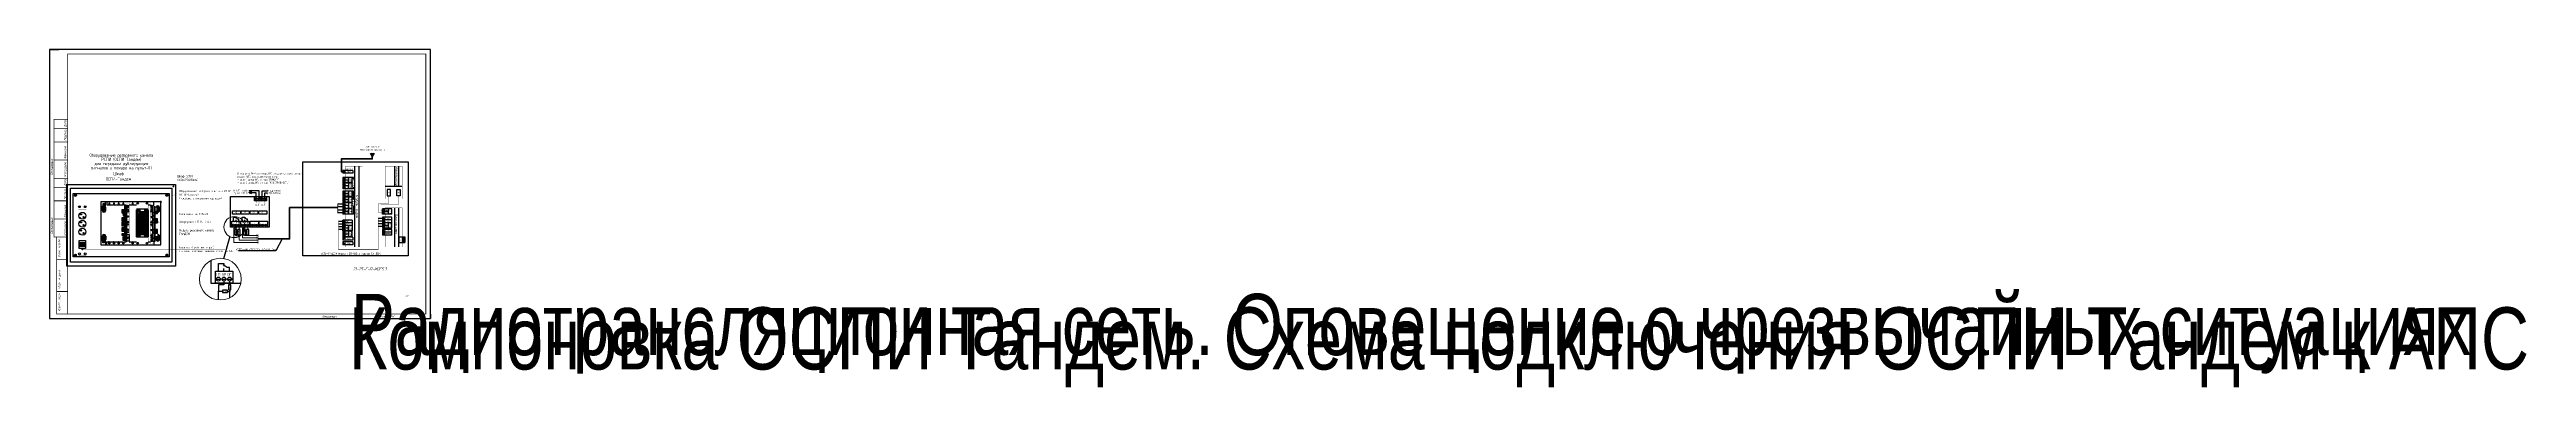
# Paper-space layout '12. ОСПИ Тандем' of a CAD drawing. Header units: millimetres. Extents: x 0 to 2732, y -76 to 297.
import ezdxf
from ezdxf import colors
from ezdxf.entities.mleader import LeaderData, LeaderLine
from ezdxf.enums import TextEntityAlignment as Align
from ezdxf.math import Vec2, Vec3

# ---------------------------------------------------------------- set-up
doc = ezdxf.new("R2018")
doc.units = ezdxf.units.MM
doc.linetypes.add('HIDDEN', pattern=[19.05, 12.7, -6.35])
for name, color, linetype in [('102 Рамка', 252, 'Continuous'), ('ODG - Текст', 7, 'Continuous'), ('Text', 7, 'Continuous'), ('№ схемы коммутации', 7, 'Continuous')]:
    doc.layers.add(name, color=color, linetype=linetype)
doc.layers.add('Выноски', color=7, linetype='Continuous', lineweight=0)
doc.layers.add('Схемы подключ', color=7, linetype='Continuous', lineweight=15)
doc.styles.add('block_kits', font='simplex.shx', dxfattribs={"width": 0.8})
doc.styles.add('Format', font='isocpeur.ttf', dxfattribs={"width": 0.8, "height": 250})
doc.styles.add('ISOCPEUR', font='isocpeui.ttf', dxfattribs={"height": 2.5})
doc.styles.add('OlympDesign', font='isocpeur.ttf', dxfattribs={"width": 0.8, "oblique": 10, "height": 250})
doc.styles.get("Standard").update_dxf_attribs({"font": 'arial.ttf'})
doc.styles.add('ГОСТ-ttf', font='isocpeur.ttf', dxfattribs={"width": 0.8})

# ---------------------------------------------------------------- blocks, each defined once
blk = doc.blocks.new('_Oblique')
at = {"color": 0, "linetype": 'ByBlock', "lineweight": -2}
blk.add_line((-0.5, -0.5), (0.5, 0.5), dxfattribs=at)
blk = doc.blocks.new('БП+АКБ_v2')
for p, q in [((10.2, 0.1), (10.2, -22.3)), ((18.7, -22.3), (0, -22.3)), ((14.7, 0), (14.7, -22.3)), ((7.4, -47), (-3, -47)), ((-3, -53), (-3, -47)), ((3.7, -50), (-3, -50)), ((7.4, -53), (-3, -53)), ((-2.3, -48), (-0.9, -49.3)), ((-2.3, -51), (-0.9, -52.3)), ((-2.1, -47.7), (-0.7, -49.1)), ((-2.1, -50.7), (-0.7, -52.1)), ((3.7, -53), (3.7, -47)), ((7.4, -53), (7.4, -47)), ((10.1, -45.8), (10.1, -89.1)), ((14.7, -45.8), (14.7, -89.1)), ((7.4, -56.3), (-3, -56.3)), ((-3, -56.3), (-3, -68.3)), ((7.4, -59.3), (-3, -59.3)), ((7.4, -62.3), (-3, -62.3)), ((3.7, -65.3), (-3, -65.3)), ((7.4, -68.3), (-3, -68.3)), ((7.4, -69.9), (-3, -69.9)), ((-3, -69.9), (-3, -75.9)), ((7.4, -72.9), (-3, -72.9)), ((7.4, -75.9), (-3, -75.9)), ((-2.3, -57.2), (-0.9, -58.6)), ((-2.3, -60.2), (-0.9, -61.6)), ((-2.3, -63.2), (-0.9, -64.6)), ((-2.3, -66.2), (-0.9, -67.6)), ((-2.3, -70.9), (-0.9, -72.3)), ((-2.3, -73.9), (-0.9, -75.3)), ((-2.1, -56.9), (-0.7, -58.3)), ((-2.1, -59.9), (-0.7, -61.3)), ((-2.1, -62.9), (-0.7, -64.3)), ((-2.1, -65.9), (-0.7, -67.3)), ((-2.1, -70.6), (-0.7, -72)), ((-2.1, -73.6), (-0.7, -75)), ((3.7, -68.3), (3.7, -62.3)), ((7.4, -68.3), (7.4, -56.3)), ((7.4, -75.9), (7.4, -69.9)), ((15.5, -78), (21.6, -78)), ((15.5, -84), (15.5, -78)), ((18.6, -81), (21.6, -81)), ((20.6, -78.7), (19.3, -80.1)), ((20.6, -81.7), (19.3, -83.1)), ((20.9, -79), (19.5, -80.4)), ((21.6, -78), (21.6, -84)), ((15.5, -84), (21.6, -84)), ((20.9, -82), (19.5, -83.4))]:
    blk.add_line(p, q)
at = {"ltscale": 3, "const_width": 0.25}
for points in [[(18.7, 0), (18.7, -35.8), (0, -35.8), (0, 0)], [(18.6, -45.8), (18.6, -89.1), (0, -89.1), (0, -45.8)]]:
    blk.add_lwpolyline(points, close=True, dxfattribs=at)
for points in [[(2.3, -32.5), (5.8, -32.5), (5.8, -25.5), (2.3, -25.5)], [(16.4, -32.5), (12.9, -32.5), (12.9, -25.5), (16.4, -25.5)]]:
    blk.add_lwpolyline(points, close=True)
at = {"const_width": 0.25}
for points in [[(0.9, -48.5), (2.9, -48.5)], [(0.9, -51.5), (2.9, -51.5)], [(1.9, -49.5), (1.9, -47.5)], [(3.1, -29), (5.1, -29)], [(13.7, -29), (15.7, -29)], [(14.7, -30), (14.7, -28)], [(0.9, -66.8), (2.9, -66.8)], [(1.9, -67.8), (1.9, -65.8)], [(2.7, -71.4), (4.7, -71.4)]]:
    blk.add_lwpolyline(points, dxfattribs=at)
for centre in [(-1.5, -48.5), (-1.5, -51.5), (-1.5, -57.8), (-1.5, -60.8), (-1.5, -63.8), (-1.5, -66.8), (-1.5, -71.4), (-1.5, -74.4), (20.1, -79.5), (20.1, -82.5)]:
    blk.add_circle(centre, 1)
at = {"ltscale": 3, "char_height": 2.5, "attachment_point": 5, "rotation": 270, "line_spacing_factor": 0.75, "style": 'block_kits'}
for s, insert, width in [('{\\fArial|b0|i0|c204|p34\\H1.5;\\W0.85;Аккумулятор\\P', (12.5, -11.1), 22.453), ('{\\fArial|b0|i0|c204|p34\\H1.5;\\W0.85;Блок питания', (12.4, -63.9), 50.25)]:
    blk.add_mtext(s, dxfattribs=dict(at, insert=insert, width=width))
at = {"layer": 'Text', "ltscale": 3, "char_height": 1.5, "width": 6, "attachment_point": 5, "rotation": 90, "style": 'block_kits'}
for s, insert in [('{\\fArial|b0|i0|c204|p34\\H1.5;\\W0.85;ВАТ', (5.7, -50)), ('{\\fArial|b0|i0|c204|p34\\H1.5;\\W0.85;12 В', (5.7, -65.3)), ('{\\fArial|b0|i0|c204|p34\\H1.5;\\W0.85;~220 В', (17, -81))]:
    blk.add_mtext(s, dxfattribs=dict(at, insert=insert))
at = {"layer": 'Text', "ltscale": 3, "char_height": 1.5, "width": 7.4, "attachment_point": 5, "style": 'block_kits'}
for s, insert in [('{\\fArial|b0|i0|c204|p34\\H1.5;\\W0.85;неиспр.', (3.7, -74.4)), ('{\\fArial|b0|i0|c204|p34\\H1.5;\\W0.85;АС', (3.7, -57.8)), ('{\\fArial|b0|i0|c204|p34\\H1.5;\\W0.85;АС', (3.7, -60.8))]:
    blk.add_mtext(s, dxfattribs=dict(at, insert=insert))
blk = doc.blocks.new('ОС ПАК СМ-Тандем-2Т')
for p, q in [((10.1, 0), (10.1, -89.1)), ((14.6, 0), (14.6, -89.1)), ((7.4, -27.5), (-3, -27.5)), ((-3, -27.5), (-3, -33.5)), ((3.7, -30.5), (-3, -30.5)), ((7.4, -33.5), (-3, -33.5)), ((7.4, -34), (-3, -34)), ((-3, -34), (-3, -40)), ((3.7, -37), (-3, -37)), ((7.4, -40), (-3, -40)), ((7.4, -40.5), (-3, -40.5)), ((-3, -40.5), (-3, -46.5)), ((3.7, -43.5), (-3, -43.5)), ((7.4, -46.5), (-3, -46.5)), ((7.4, -47), (-3, -47)), ((-3, -47), (-3, -53)), ((3.7, -50), (-3, -50)), ((7.4, -53), (-3, -53)), ((-2.3, -28.4), (-0.9, -29.8)), ((-2.3, -31.4), (-0.9, -32.8)), ((-2.3, -34.9), (-0.9, -36.3)), ((-2.3, -37.9), (-0.9, -39.3)), ((-2.3, -41.4), (-0.9, -42.8)), ((-2.3, -44.4), (-0.9, -45.8)), ((-2.3, -47.9), (-0.9, -49.3)), ((-2.3, -50.9), (-0.9, -52.3)), ((-2.1, -28.1), (-0.7, -29.5)), ((-2.1, -31.1), (-0.7, -32.5)), ((-2.1, -34.6), (-0.7, -36)), ((-2.1, -37.6), (-0.7, -39)), ((-2.1, -41.1), (-0.7, -42.5)), ((-2.1, -44.1), (-0.7, -45.5)), ((-2.1, -47.6), (-0.7, -49)), ((-2.1, -50.6), (-0.7, -52)), ((3.7, -33.5), (3.7, -27.5)), ((3.7, -40), (3.7, -34)), ((3.7, -46.5), (3.7, -40.5)), ((3.7, -53), (3.7, -47)), ((7.4, -33.5), (7.4, -27.5)), ((7.4, -40), (7.4, -34)), ((7.4, -46.5), (7.4, -40.5)), ((7.4, -53), (7.4, -47)), ((8.9, -27.5), (7.9, -27.5)), ((8.9, -53), (7.9, -53)), ((8.9, -36.6), (8.9, -27.5)), ((8.9, -43.9), (8.9, -53)), ((-3, -71.4), (-3, -59.4)), ((7.4, -59.4), (-3, -59.4)), ((7.4, -62.4), (-3, -62.4)), ((7.4, -65.4), (-3, -65.4)), ((3.7, -68.4), (-3, -68.4)), ((7.4, -71.4), (-3, -71.4)), ((-2.3, -61.5), (-0.9, -60.1)), ((-2.3, -64.5), (-0.9, -63.1)), ((-2.3, -67.5), (-0.9, -66.1)), ((-2.3, -70.5), (-0.9, -69.1)), ((-2.1, -61.7), (-0.7, -60.3)), ((-2.1, -64.7), (-0.7, -63.3)), ((-2.1, -67.7), (-0.7, -66.3)), ((-2.1, -70.7), (-0.7, -69.3)), ((3.7, -71.4), (3.7, -65.4)), ((3.7, -77.8), (3.7, -71.8)), ((7.4, -59.4), (7.4, -71.4))]:
    blk.add_line(p, q)
at = {"color": 252}
for p, q in [((8, -4.6), (-3, -4.6)), ((-3, -4.6), (-3, -7.6)), ((8, -7.6), (-3, -7.6)), ((7.4, -12.3), (-3, -12.3)), ((-3, -12.3), (-3, -18.3)), ((3.7, -15.3), (-3, -15.3)), ((7.4, -18.3), (-3, -18.3)), ((7.4, -18.8), (-3, -18.8)), ((-3, -18.8), (-3, -24.8)), ((3.7, -21.8), (-3, -21.8)), ((7.4, -24.8), (-3, -24.8)), ((-1.5, -6.1), (-2.6, -5.1)), ((-1.5, -6.1), (-2.6, -7.2)), ((-2.3, -13.3), (-0.9, -14.7)), ((-2.3, -16.3), (-0.9, -17.7)), ((-2.3, -19.8), (-0.9, -21.2)), ((-2.3, -22.8), (-0.9, -24.2)), ((-2.1, -13), (-0.7, -14.4)), ((-2.1, -16), (-0.7, -17.4)), ((-2.1, -19.5), (-0.7, -20.9)), ((-2.1, -22.5), (-0.7, -23.9)), ((0, -6.1), (-1.5, -6.1)), ((3.7, -18.3), (3.7, -12.3)), ((3.7, -24.8), (3.7, -18.8)), ((7.4, -18.3), (7.4, -12.3)), ((7.4, -24.8), (7.4, -18.8)), ((8.9, -12.3), (7.9, -12.3)), ((8.9, -24.8), (7.9, -24.8)), ((8, -4.6), (8, -7.6)), ((8.9, -14.2), (8.9, -12.3)), ((8.9, -23), (8.9, -24.8)), ((7.4, -71.8), (-3, -71.8)), ((-3, -71.8), (-3, -77.8)), ((3.7, -74.8), (-3, -74.8)), ((7.4, -77.8), (-3, -77.8)), ((8, -78.4), (-3, -78.4)), ((-3, -78.4), (-3, -81.4)), ((8, -81.4), (-3, -81.4)), ((-1.5, -79.9), (-2.6, -78.8)), ((-1.5, -79.9), (-2.6, -81)), ((-2.3, -72.8), (-0.9, -74.2)), ((-2.3, -75.8), (-0.9, -77.2)), ((-2.1, -72.5), (-0.7, -73.9)), ((-2.1, -75.5), (-0.7, -76.9)), ((0, -79.9), (-1.5, -79.9)), ((7.4, -77.8), (7.4, -71.8)), ((8, -78.4), (8, -81.4)), ((8, -83.6), (-3, -83.6)), ((-3, -83.6), (-3, -86.6)), ((8, -86.6), (-3, -86.6)), ((-1.5, -85.1), (-2.6, -84)), ((-1.5, -85.1), (-2.6, -86.1)), ((0, -85.1), (-1.5, -85.1)), ((8, -83.6), (8, -86.6))]:
    blk.add_line(p, q, dxfattribs=at)
at = {"ltscale": 3, "const_width": 0.25}
blk.add_lwpolyline([(18.6, 0), (18.6, -89.1), (0, -89.1), (0, 0)], close=True, dxfattribs=at)
at = {"color": 252, "const_width": 0.25}
for points in [[(0.9, -13.8), (2.9, -13.8)], [(0.9, -16.8), (2.9, -16.8)], [(0.9, -20.3), (2.9, -20.3)], [(0.9, -23.3), (2.9, -23.3)], [(1.9, -17.8), (1.9, -15.8)], [(1.9, -24.3), (1.9, -22.3)]]:
    blk.add_lwpolyline(points, dxfattribs=at)
at = {"const_width": 0.25}
for points in [[(0.9, -29), (2.9, -29)], [(0.9, -32), (2.9, -32)], [(0.9, -35.5), (2.9, -35.5)], [(0.9, -38.5), (2.9, -38.5)], [(0.9, -42), (2.9, -42)], [(0.9, -45), (2.9, -45)], [(0.9, -48.5), (2.9, -48.5)], [(0.9, -51.5), (2.9, -51.5)], [(1.9, -33), (1.9, -31)], [(1.9, -39.5), (1.9, -37.5)], [(1.9, -46), (1.9, -44)], [(1.9, -52.5), (1.9, -50.5)], [(0.9, -67.9), (2.9, -67.9)], [(0.9, -69.9), (2.9, -69.9)], [(1.9, -65.9), (1.9, -67.9)], [(1.9, -68.9), (1.9, -70.9)]]:
    blk.add_lwpolyline(points, dxfattribs=at)
at = {"color": 252}
for centre in [(-1.5, -13.8), (-1.5, -16.8), (-1.5, -20.3), (-1.5, -23.3), (-1.5, -73.3), (-1.5, -76.3)]:
    blk.add_circle(centre, 1, dxfattribs=at)
for centre in [(-1.5, -29), (-1.5, -32), (-1.5, -35.5), (-1.5, -38.5), (-1.5, -42), (-1.5, -45), (-1.5, -48.5), (-1.5, -51.5), (-1.5, -60.9), (-1.5, -63.9), (-1.5, -66.9), (-1.5, -69.9)]:
    blk.add_circle(centre, 1)
at = {"ltscale": 3, "insert": (12.3, -44.5), "char_height": 2.5, "width": 89.05, "attachment_point": 5, "rotation": 270, "line_spacing_factor": 0.75, "style": 'block_kits'}
blk.add_mtext('{\\fArial|b0|i0|c204|p34\\H1.5;\\W0.85;Модуль Тандем\\P', dxfattribs=at)
at = {"layer": 'Text', "color": 252, "ltscale": 3, "char_height": 1.5, "style": 'block_kits'}
for s, insert, width, attachment_point in [('{\\fArial|b0|i0|c204|p34\\H1.5;\\W0.85;GSM ант.\\P', (4.4, -3.2), 8, 5), ('{\\fArial|b0|i0|c204|p34\\H1.5;\\W0.85;SMA\\P', (4, -6.1), 8, 5), ('{\\fArial|b0|i0|c204|p34\\H1.5;\\W0.85;А', (0.9, -76.3), 7.586, 4), ('{\\fArial|b0|i0|c204|p34\\H1.5;\\W0.85;В', (0.9, -73.3), 7.586, 4), ('{\\fArial|b0|i0|c204|p34\\H1.5;\\W0.85;USB\\P', (4, -79.9), 8, 5), ('{\\fArial|b0|i0|c204|p34\\H1.5;\\W0.85;LAN\\P', (4, -85.1), 8, 5)]:
    blk.add_mtext(s, dxfattribs=dict(at, insert=insert, width=width, attachment_point=attachment_point))
at = {"layer": 'Text', "color": 252, "ltscale": 3, "char_height": 1.5, "attachment_point": 5, "rotation": 90, "style": 'block_kits'}
for s, insert, width in [('{\\fArial|b0|i0|c204|p34\\H1.5;\\W0.85;СПИ', (5.6, -15.3), 6), ('{\\fArial|b0|i0|c204|p34\\H1.5;\\W0.85;неиспр.', (5.6, -21.8), 6), ('{\\fArial|b0|i0|c204|p34\\H1.5;\\W0.85;ВЫХОДЫ', (9, -18.6), 12.5), ('{\\fArial|b0|i0|c204|p34\\H1.5;\\W0.85;S2/S3', (5.6, -74.8), 6)]:
    blk.add_mtext(s, dxfattribs=dict(at, insert=insert, width=width))
at = {"layer": 'Text', "ltscale": 3, "char_height": 1.5, "attachment_point": 5, "rotation": 90, "style": 'block_kits'}
for s, insert, width in [('{\\fArial|b0|i0|c204|p34\\H1.5;\\W0.85;4', (5.6, -30.5), 6), ('{\\fArial|b0|i0|c204|p34\\H1.5;\\W0.85;3', (5.6, -37), 6), ('{\\fArial|b0|i0|c204|p34\\H1.5;\\W0.85;2', (5.6, -43.5), 6), ('{\\fArial|b0|i0|c204|p34\\H1.5;\\W0.85;1', (5.6, -50), 6), ('{\\fArial|b0|i0|c204|p34\\H1.5;\\W0.85;ВХОДЫ', (9, -40.2), 25.5), ('{\\fArial|b0|i0|c204|p34\\H1.5;\\W0.85;12 В', (5.6, -68.4), 6)]:
    blk.add_mtext(s, dxfattribs=dict(at, insert=insert, width=width))
at = {"layer": 'Text', "ltscale": 3, "char_height": 1.5, "width": 7.586, "attachment_point": 4, "style": 'block_kits'}
for s, insert in [('{\\fArial|b0|i0|c204|p34\\H1.5;\\W0.85;АС', (0.9, -63.9)), ('{\\fArial|b0|i0|c204|p34\\H1.5;\\W0.85;DC', (0.9, -60.9))]:
    blk.add_mtext(s, dxfattribs=dict(at, insert=insert))
blk = doc.blocks.new('A$C27167704')
at = {"lineweight": 30}
for p, q in [((48, -54), (43, -57)), ((43, -57), (43, -62)), ((43, -62), (48, -65)), ((52, -57), (48, -54)), ((48, -65), (52, -62)), ((52, -62), (52, -57)), ((548, -57), (552, -54)), ((548, -62), (548, -57)), ((552, -65), (548, -62)), ((552, -54), (557, -57)), ((557, -62), (552, -65)), ((557, -57), (557, -62)), ((43, -388), (48, -385)), ((43, -393), (43, -388)), ((48, -396), (43, -393)), ((48, -385), (52, -388)), ((52, -393), (48, -396)), ((52, -388), (52, -393)), ((552, -385), (548, -388)), ((548, -388), (548, -393)), ((548, -393), (552, -396)), ((557, -388), (552, -385)), ((552, -396), (557, -393)), ((557, -393), (557, -388))]:
    blk.add_line(p, q, dxfattribs=at)
for points in [[(0, 0), (600, 0), (600, -450), (0, -450)], [(21, -21), (579, -21), (579, -429), (21, -429)]]:
    blk.add_lwpolyline(points, close=True, dxfattribs=at)
blk.add_lwpolyline([(35, -50), (565, -50), (565, -400), (35, -400)], close=True)
for centre, radius in [((48, -60), 5.52), ((48, -60), 3), ((552, -60), 5.52), ((552, -60), 3), ((48, -390), 5.52), ((48, -390), 3), ((552, -390), 5.52), ((552, -390), 3)]:
    blk.add_circle(centre, radius, dxfattribs=at)
blk = doc.blocks.new('A$C370C6F25')
for p, q in [((117, 12), (113, 16)), ((115, 10), (117, 12)), ((119, 7), (120, 8)), ((125, 4), (120, 8)), ((141, 36), (137, 40)), ((142, 37), (141, 36)), ((146, 34), (144, 32)), ((149, 28), (144, 32)), ((161, 12), (157, 16)), ((160, 10), (161, 12)), ((163, 7), (165, 8)), ((169, 4), (165, 8)), ((185, 36), (181, 40)), ((186, 37), (185, 36)), ((190, 34), (189, 32)), ((193, 28), (189, 32)), ((205, 12), (201, 16)), ((204, 10), (205, 12)), ((208, 7), (209, 8)), ((213, 4), (209, 8)), ((229, 36), (225, 40)), ((231, 37), (229, 36)), ((234, 34), (233, 32)), ((237, 28), (233, 32))]:
    blk.add_line(p, q)
at = {"const_width": 0.4}
blk.add_lwpolyline([(0, 0), (278, 0), (278, 44), (0, 44)], close=True, dxfattribs=at)
for points in [[(23, 0), (23, 44)], [(254, 0), (254, 44)]]:
    blk.add_lwpolyline(points, dxfattribs=at)
at = {"color": 251, "lineweight": 25}
blk.add_lwpolyline([(83, 40), (83, 4), (38, 4), (38, 40)], close=True, dxfattribs=at)
at = {"lineweight": 25}
for points in [[(69, 23), (69, 39), (51, 39), (51, 23)], [(69, 5), (69, 21), (51, 21), (51, 5)], [(66, 25), (66, 37), (54, 37), (54, 25)], [(66, 7), (66, 19), (54, 19), (54, 7)], [(61, 25), (61, 37), (60, 37), (60, 25)], [(60, 37), (61, 37), (61, 7), (60, 7)], [(61, 7), (61, 19), (60, 19), (60, 7)], [(116, 35), (118, 36), (120, 34), (119, 33)], [(143, 8), (145, 9), (143, 11), (141, 10)], [(161, 35), (162, 36), (164, 34), (163, 33)], [(188, 8), (189, 9), (187, 11), (185, 10)], [(205, 35), (206, 36), (209, 34), (207, 33)], [(232, 8), (233, 9), (231, 11), (230, 10)]]:
    blk.add_lwpolyline(points, close=True, dxfattribs=at)
for centre, radius in [((9, 38), 5), ((9, 6), 5), ((131, 22), 19), ((124, 15), 2.5), ((137, 29), 2.5), ((175, 22), 19), ((168, 15), 2.5), ((182, 29), 2.5), ((219, 22), 19), ((212, 15), 2.5), ((226, 29), 2.5), ((269, 38), 5), ((269, 6), 5)]:
    blk.add_circle(centre, radius)
blk = doc.blocks.new('АКБ ОС')
h = blk.add_hatch(color=252)
h.dxf.hatch_style = 1
h.paths.add_polyline_path([(36, 58), (35, 57), (35, 35), (41, 35), (43, 33), (43, 18), (41, 15), (35, 15), (35, -6), (36, -7), (183, -7), (184, -6), (184, 15), (179, 15), (177, 18), (177, 33), (179, 35), (184, 35), (184, 58)])
h.paths.add_polyline_path([(160, 46), (160, 51), (161, 52), (175, 52), (175, 45), (161, 45)], flags=16)
h.paths.add_polyline_path([(160, 5), (161, 6), (175, 6), (175, -1), (161, -1), (160, 0)], flags=16)
for p, q in [((33, -7), (33, 58)), ((187, -7), (187, 58))]:
    blk.add_line(p, q)
at = {"const_width": 0.5}
for points in [[(53, 60), (53, 58), (34, 58), (34, 35), (41, 35), (43, 33), (43, 18), (41, 15), (34, 15), (34, -7), (53, -7), (53, -8), (33, -8), (33, -7), (-5, -7), (-7, -5), (-7, 56), (-5, 58), (33, 58), (33, 60), (53, 60)], [(167, 60), (167, 58), (186, 58), (186, 35), (179, 35), (177, 33), (177, 18), (179, 15), (186, 15), (186, -7), (167, -7), (167, -8), (187, -8), (187, -7), (225, -7), (227, -5), (227, 56), (225, 58), (187, 58), (187, 60), (167, 60)]]:
    blk.add_lwpolyline(points, dxfattribs=at)
for points in [[(3, 51), (2, 50), (0, 51), (-1, 49), (-2, 49), (-1, 51), (-3, 52), (-2, 53), (0, 52), (1, 54), (2, 54), (1, 52), (3, 51)], [(3, 1), (2, 2), (0, 1), (-1, 3), (-2, 2), (-1, 0), (-3, -1), (-2, -2), (0, -1), (1, -3), (2, -2), (1, 0), (3, 1)], [(35, 35), (35, 57), (36, 58), (184, 58), (184, 35)], [(184, 15), (184, -6), (183, -7), (36, -7), (35, -6), (35, 15)], [(217, 51), (218, 50), (220, 51), (221, 49), (221, 49), (220, 51), (223, 52), (222, 53), (220, 52), (219, 54), (218, 54), (219, 52), (217, 51)], [(217, 1), (218, 2), (220, 1), (221, 3), (221, 2), (220, 0), (223, -1), (222, -2), (220, -1), (219, -3), (218, -2), (219, 0), (217, 1)]]:
    blk.add_lwpolyline(points)
for points in [[(161, 52), (175, 52), (175, 45), (161, 45), (160, 46), (160, 51)], [(161, -1), (175, -1), (175, 6), (161, 6), (160, 5), (160, 0)]]:
    blk.add_lwpolyline(points, close=True)
for centre in [(0, 51), (0, 0), (220, 51), (220, 0)]:
    blk.add_circle(centre, 4.09)
blk = doc.blocks.new('ПАК-СМ_БП')
h = blk.add_hatch(color=42)
h.dxf.hatch_style = 1
h.paths.add_polyline_path([(10, -16), (205, -16), (205, -18), (10, -18)])
h = blk.add_hatch(color=64)
h.dxf.hatch_style = 1
h.paths.add_polyline_path([(35, -33), (25, -33), (25, -18), (35, -18)])
h.paths.add_polyline_path([(31, -25), (34, -25), (34, -19), (31, -19)], flags=16)
h.paths.add_polyline_path([(32, -24), (34, -24), (34, -21), (32, -21)], flags=0)
h.paths.add_polyline_path([(29, -25), (29, -19), (26, -19), (26, -25)], flags=16)
h.paths.add_polyline_path([(29, -24), (29, -21), (27, -21), (27, -24)], flags=0)
h = blk.add_hatch(color=64)
h.dxf.hatch_style = 1
h.paths.add_polyline_path([(76, -33), (56, -33), (56, -18), (76, -18)])
h.paths.add_polyline_path([(66, -25), (66, -19), (62, -19), (62, -25)], flags=16)
h.paths.add_polyline_path([(65, -24), (65, -21), (63, -21), (63, -24)], flags=0)
h.paths.add_polyline_path([(67, -25), (71, -25), (71, -19), (67, -19)], flags=16)
h.paths.add_polyline_path([(68, -24), (70, -24), (70, -21), (68, -21)], flags=0)
h.paths.add_polyline_path([(61, -25), (61, -19), (57, -19), (57, -25)], flags=16)
h.paths.add_polyline_path([(60, -24), (60, -21), (58, -21), (58, -24)], flags=0)
h.paths.add_polyline_path([(72, -25), (75, -25), (75, -19), (72, -19)], flags=16)
h.paths.add_polyline_path([(73, -24), (75, -24), (75, -21), (73, -21)], flags=0)
h = blk.add_hatch(color=64)
h.dxf.hatch_style = 1
h.paths.add_polyline_path([(124, -33), (113, -33), (113, -18), (124, -18)])
h.paths.add_polyline_path([(119, -25), (123, -25), (123, -19), (119, -19)], flags=16)
h.paths.add_polyline_path([(120, -24), (122, -24), (122, -21), (120, -21)], flags=0)
h.paths.add_polyline_path([(118, -25), (118, -19), (114, -19), (114, -25)], flags=16)
h.paths.add_polyline_path([(117, -24), (117, -21), (115, -21), (115, -24)], flags=0)
h = blk.add_hatch(color=64)
h.dxf.hatch_style = 1
h.paths.add_polyline_path([(135, -33), (125, -33), (125, -18), (135, -18)])
h.paths.add_polyline_path([(130, -25), (134, -25), (134, -19), (130, -19)], flags=16)
h.paths.add_polyline_path([(131, -24), (133, -24), (133, -21), (131, -21)], flags=0)
h.paths.add_polyline_path([(129, -25), (129, -19), (125, -19), (125, -25)], flags=16)
h.paths.add_polyline_path([(128, -24), (128, -21), (126, -21), (126, -24)], flags=0)
h = blk.add_hatch(color=64)
h.dxf.hatch_style = 1
h.paths.add_polyline_path([(174, -33), (164, -33), (164, -18), (174, -18)])
h.paths.add_polyline_path([(170, -25), (174, -25), (174, -19), (170, -19)], flags=16)
h.paths.add_polyline_path([(171, -24), (173, -24), (173, -21), (171, -21)], flags=0)
h.paths.add_polyline_path([(169, -25), (169, -19), (165, -19), (165, -25)], flags=16)
h.paths.add_polyline_path([(168, -24), (168, -21), (166, -21), (166, -24)], flags=0)
at = {"lineweight": 30}
for p, q in [((12, 3), (12, 5)), ((13, 6), (13, 6)), ((13, 3), (13, 5)), ((43, 6), (42, 6)), ((42, 3), (42, 5)), ((43, 3), (43, 5)), ((73, 6), (72, 6)), ((72, 3), (72, 5)), ((73, 3), (73, 5)), ((101, 3), (101, 5)), ((102, 6), (102, 6)), ((103, 3), (103, 5)), ((115, 6), (116, 6)), ((115, 3), (115, 5)), ((116, 3), (116, 5)), ((144, 3), (144, 5)), ((145, 6), (145, 6)), ((146, 3), (146, 5)), ((175, 6), (174, 6)), ((174, 3), (174, 5)), ((175, 3), (175, 5)), ((205, 6), (204, 6)), ((204, 3), (204, 5)), ((205, 3), (205, 5)), ((10, -13), (10, -7)), ((10, -7), (208, -7)), ((12, -5), (12, -3)), ((13, -5), (13, -3)), ((42, -5), (42, -3)), ((43, -5), (43, -3)), ((72, -5), (72, -3)), ((73, -5), (73, -3)), ((101, -5), (101, -3)), ((103, -5), (103, -3)), ((115, -5), (115, -3)), ((116, -5), (116, -3)), ((144, -5), (144, -3)), ((146, -5), (146, -3)), ((174, -5), (174, -3)), ((175, -5), (175, -3)), ((204, -5), (204, -3)), ((205, -5), (205, -3)), ((208, -13), (208, -7))]:
    blk.add_line(p, q, dxfattribs=at)
for p, q in [((25, -13), (25, -7)), ((27, -21), (26, -19)), ((27, -24), (26, -25)), ((29, -21), (29, -19)), ((29, -24), (29, -25)), ((32, -21), (31, -19)), ((32, -24), (31, -25)), ((34, -21), (34, -19)), ((34, -24), (34, -25)), ((56, -13), (56, -7)), ((58, -21), (57, -19)), ((58, -24), (57, -25)), ((60, -21), (61, -19)), ((60, -24), (61, -25)), ((63, -21), (62, -19)), ((63, -24), (62, -25)), ((65, -21), (66, -19)), ((65, -24), (66, -25)), ((66, -13), (66, -7)), ((68, -21), (67, -19)), ((68, -24), (67, -25)), ((70, -21), (71, -19)), ((70, -24), (71, -25)), ((73, -21), (72, -19)), ((73, -24), (72, -25)), ((75, -21), (75, -19)), ((75, -24), (75, -25)), ((76, -13), (76, -7)), ((113, -13), (113, -7)), ((115, -21), (114, -19)), ((115, -24), (114, -25)), ((117, -21), (118, -19)), ((117, -24), (118, -25)), ((120, -21), (119, -19)), ((120, -24), (119, -25)), ((122, -21), (123, -19)), ((122, -24), (123, -25)), ((124, -13), (124, -7)), ((126, -21), (125, -19)), ((126, -24), (125, -25)), ((128, -21), (129, -19)), ((128, -24), (129, -25)), ((131, -21), (130, -19)), ((131, -24), (130, -25)), ((133, -21), (134, -19)), ((133, -24), (134, -25)), ((135, -13), (135, -7)), ((166, -21), (165, -19)), ((166, -24), (165, -25)), ((168, -21), (169, -19)), ((168, -24), (169, -25)), ((171, -21), (170, -19)), ((171, -24), (170, -25)), ((173, -21), (174, -19)), ((173, -24), (174, -25))]:
    blk.add_line(p, q)
at = {"const_width": 0.6}
for points in [[(218, 6), (0, 6), (0, 3), (-7, 3), (-7, -4), (0, -4), (0, -8), (7, -12), (7, -13), (210, -13), (210, -12), (218, -8), (218, -4), (225, -4), (225, 3), (218, 3)], [(52, -2), (47, -2), (47, 3), (52, 3)], [(60, -2), (55, -2), (55, 3), (60, 3)], [(68, -2), (63, -2), (63, 3), (68, 3)], [(82, -2), (77, -2), (77, 3), (82, 3)], [(90, -2), (85, -2), (85, 3), (90, 3)], [(98, -2), (93, -2), (93, 3), (98, 3)], [(111, -2), (106, -2), (106, 3), (111, 3)], [(125, -2), (120, -2), (120, 3), (125, 3)], [(133, -2), (128, -2), (128, 3), (133, 3)], [(141, -2), (136, -2), (136, 3), (141, 3)], [(154, -2), (150, -2), (150, 3), (154, 3)], [(162, -2), (158, -2), (158, 3), (162, 3)], [(170, -2), (166, -2), (166, 3), (170, 3)]]:
    blk.add_lwpolyline(points, close=True, dxfattribs=at)
at = {"lineweight": 30, "const_width": 0.3}
blk.add_lwpolyline([(7, -13), (7, -13)], close=True, dxfattribs=at)
at = {"const_width": 0.5}
blk.add_lwpolyline([(10, -13), (10, -18), (25, -18), (25, -33), (76, -33), (76, -43), (102, -43), (102, -18), (106, -18), (106, -43), (116, -43), (116, -33), (118, -33), (118, -41), (154, -41), (154, -18), (157, -18), (157, -33), (174, -33), (174, -28), (197, -28), (197, -20), (205, -20), (205, -13)], dxfattribs=at)
for points in [[(10, -16), (205, -16), (205, -18), (10, -18)], [(25, -33), (35, -33), (35, -18), (25, -18)], [(26, -25), (29, -25), (29, -19), (26, -19)], [(27, -24), (29, -24), (29, -21), (27, -21)], [(34, -25), (31, -25), (31, -19), (34, -19)], [(34, -24), (32, -24), (32, -21), (34, -21)], [(56, -33), (76, -33), (76, -18), (56, -18)], [(57, -25), (61, -25), (61, -19), (57, -19)], [(58, -24), (60, -24), (60, -21), (58, -21)], [(66, -25), (62, -25), (62, -19), (66, -19)], [(65, -24), (63, -24), (63, -21), (65, -21)], [(71, -25), (67, -25), (67, -19), (71, -19)], [(70, -24), (68, -24), (68, -21), (70, -21)], [(75, -25), (72, -25), (72, -19), (75, -19)], [(75, -24), (73, -24), (73, -21), (75, -21)], [(113, -33), (124, -33), (124, -18), (113, -18)], [(114, -25), (118, -25), (118, -19), (114, -19)], [(115, -24), (117, -24), (117, -21), (115, -21)], [(123, -25), (119, -25), (119, -19), (123, -19)], [(122, -24), (120, -24), (120, -21), (122, -21)], [(125, -33), (135, -33), (135, -18), (125, -18)], [(125, -25), (129, -25), (129, -19), (125, -19)], [(126, -24), (128, -24), (128, -21), (126, -21)], [(134, -25), (130, -25), (130, -19), (134, -19)], [(133, -24), (131, -24), (131, -21), (133, -21)], [(164, -33), (174, -33), (174, -18), (164, -18)], [(165, -25), (169, -25), (169, -19), (165, -19)], [(166, -24), (168, -24), (168, -21), (166, -21)], [(174, -25), (170, -25), (170, -19), (174, -19)], [(173, -24), (171, -24), (171, -21), (173, -21)]]:
    blk.add_lwpolyline(points, close=True)
at = {"lineweight": 30}
for centre, radius in [((13, 0), 1.31), ((22, 0), 2.87), ((33, 0), 2.87), ((43, 0), 1.31), ((72, 0), 1.31), ((102, 0), 1.31), ((116, 0), 1.31), ((145, 0), 1.31), ((175, 0), 1.31), ((184, 0), 2.87), ((195, 0), 2.87), ((205, 0), 1.31)]:
    blk.add_circle(centre, radius, dxfattribs=at)
for centre, radius, start, end in [((13, 0), 2.87, 110.3564, 249.6436), ((13, 5), 0.5, 90, 180), ((12, 3), 0.5, 290.3564, 0), ((13, 5), 0.5, 0, 90), ((14, 3), 0.5, 180, 249.6436), ((13, 0), 2.87, 290.3564, 69.6436), ((43, 0), 2.87, 110.3564, 249.6436), ((42, 5), 0.5, 90, 180), ((41, 3), 0.5, 290.3564, 0), ((43, 5), 0.5, 0, 90), ((44, 3), 0.5, 180, 249.6436), ((43, 0), 2.87, 290.3564, 69.6436), ((72, 0), 2.87, 110.3564, 249.6436), ((71, 3), 0.5, 290.3564, 0), ((72, 5), 0.5, 90, 180), ((73, 5), 0.5, 0, 90), ((72, 0), 2.87, 290.3564, 69.6436), ((74, 3), 0.5, 180, 249.6436), ((102, 0), 2.87, 110.3564, 249.6436), ((102, 5), 0.5, 90, 180), ((101, 3), 0.5, 290.3564, 0), ((102, 5), 0.5, 0, 90), ((102, 0), 2.87, 290.3564, 69.6436), ((103, 3), 0.5, 180, 249.6436), ((116, 0), 2.87, 110.3564, 249.6436), ((115, 5), 0.5, 90, 180), ((114, 3), 0.5, 290.3564, 0), ((116, 5), 0.5, 0, 90), ((117, 3), 0.5, 180, 249.6436), ((116, 0), 2.87, 290.3564, 69.6436), ((145, 0), 2.87, 110.3564, 249.6436), ((145, 5), 0.5, 90, 180), ((144, 3), 0.5, 290.3564, 0), ((145, 5), 0.5, 0, 90), ((145, 0), 2.87, 290.3564, 69.6436), ((146, 3), 0.5, 180, 249.6436), ((175, 0), 2.87, 110.3564, 249.6436), ((174, 5), 0.5, 90, 180), ((173, 3), 0.5, 290.3564, 0), ((175, 5), 0.5, 0, 90), ((176, 3), 0.5, 180, 249.6436), ((175, 0), 2.87, 290.3564, 69.6436), ((205, 0), 2.87, 110.3564, 249.6436), ((204, 5), 0.5, 90, 180), ((203, 3), 0.5, 290.3564, 0), ((205, 5), 0.5, 0, 90), ((206, 3), 0.5, 180, 249.6436), ((205, 0), 2.87, 290.3564, 69.6436), ((12, -3), 0.5, 0, 69.6436), ((13, -5), 0.5, 180, 270), ((14, -3), 0.5, 110.3564, 180), ((13, -5), 0.5, 270, 0), ((41, -3), 0.5, 0, 69.6436), ((42, -5), 0.5, 180, 270), ((44, -3), 0.5, 110.3564, 180), ((43, -5), 0.5, 270, 0), ((71, -3), 0.5, 0, 69.6436), ((72, -5), 0.5, 180, 270), ((74, -3), 0.5, 110.3564, 180), ((73, -5), 0.5, 270, 0), ((101, -3), 0.5, 0, 69.6436), ((102, -5), 0.5, 180, 270), ((102, -5), 0.5, 270, 0), ((103, -3), 0.5, 110.3564, 180), ((114, -3), 0.5, 0, 69.6436), ((115, -5), 0.5, 180, 270), ((117, -3), 0.5, 110.3564, 180), ((116, -5), 0.5, 270, 0), ((144, -3), 0.5, 0, 69.6436), ((145, -5), 0.5, 180, 270), ((145, -5), 0.5, 270, 0), ((146, -3), 0.5, 110.3564, 180), ((173, -3), 0.5, 0, 69.6436), ((174, -5), 0.5, 180, 270), ((176, -3), 0.5, 110.3564, 180), ((175, -5), 0.5, 270, 0), ((203, -3), 0.5, 0, 69.6436), ((204, -5), 0.5, 180, 270), ((206, -3), 0.5, 110.3564, 180), ((205, -5), 0.5, 270, 0)]:
    blk.add_arc(centre, radius, start, end, dxfattribs=at)
at = {"char_height": 2.5, "attachment_point": 5}
for s, width, insert in [('{\\fArial|b1|i0|c204|p34;\\T0.9СЕТЬ}', 9.22, (30, -10)), ('{\\fArial|b1|i0|c204|p34;\\T0.9AC}', 3.93, (61, -10)), ('{\\fArial|b1|i0|c204|p34;\\T0.9DC}', 3.93, (71, -10)), ('{\\fArial|b1|i0|c204|p34;\\T0.9- 12 +}', 9.22, (118, -10)), ('{\\fArial|b1|i0|c204|p34;\\T0.9- 12 +}', 9.22, (130, -10)), ('{\\fArial|b1|i0|c204|p34;\\T0.9- BAT +}', 11.56, (169, -10))]:
    blk.add_mtext_dynamic_manual_height_columns(s, width=width, gutter_width=12.5, heights=[0], dxfattribs=dict(at, insert=insert))
blk = doc.blocks.new('Тандем')
h = blk.add_hatch(color=42)
h.dxf.hatch_style = 1
h.paths.add_polyline_path([(12, 18), (208, 18), (208, 16), (12, 16)])
h = blk.add_hatch(color=256)
h.dxf.hatch_style = 1
edge = h.paths.add_edge_path()
edge.add_arc((29, 0), 5.47, 0, 360)
h = blk.add_hatch(color=64)
h.dxf.hatch_style = 1
h.paths.add_polyline_path([(42, 33), (52, 33), (52, 18), (42, 18)])
h = blk.add_hatch(color=64)
h.dxf.hatch_style = 1
h.paths.add_polyline_path([(45, 16, 1), (48, 16)])
h = blk.add_hatch(color=64)
h.dxf.hatch_style = 1
h.paths.add_polyline_path([(63, 33), (86, 33), (86, 18), (63, 18)])
h = blk.add_hatch(color=64)
h.dxf.hatch_style = 1
h.paths.add_polyline_path([(65, 16, 1), (68, 16)])
h = blk.add_hatch(color=64)
h.dxf.hatch_style = 1
h.paths.add_polyline_path([(68, 16, 1), (71, 16)])
h = blk.add_hatch(color=64)
h.dxf.hatch_style = 1
h.paths.add_polyline_path([(80, 16, 1), (84, 16)])
h = blk.add_hatch(color=64)
h.dxf.hatch_style = 1
h.paths.add_polyline_path([(84, 16, 1), (87, 16)])
h = blk.add_hatch(color=64)
h.dxf.hatch_style = 1
h.paths.add_polyline_path([(93, 33), (103, 33), (103, 18), (93, 18)])
h = blk.add_hatch(color=64)
h.dxf.hatch_style = 1
h.paths.add_polyline_path([(94, 16, 1), (98, 16)])
h = blk.add_hatch(color=64)
h.dxf.hatch_style = 1
h.paths.add_polyline_path([(98, 16, 1), (101, 16)])
h = blk.add_hatch(color=64)
h.dxf.hatch_style = 1
h.paths.add_polyline_path([(105, 33), (115, 33), (115, 18), (105, 18)])
h = blk.add_hatch(color=64)
h.dxf.hatch_style = 1
h.paths.add_polyline_path([(107, 16, 1), (110, 16)])
h = blk.add_hatch(color=64)
h.dxf.hatch_style = 1
h.paths.add_polyline_path([(110, 16, 1), (114, 16)])
h = blk.add_hatch(color=64)
h.dxf.hatch_style = 1
h.paths.add_polyline_path([(118, 33), (128, 33), (128, 18), (118, 18)])
h = blk.add_hatch(color=64)
h.dxf.hatch_style = 1
h.paths.add_polyline_path([(120, 16, 1), (123, 16)])
h = blk.add_hatch(color=64)
h.dxf.hatch_style = 1
h.paths.add_polyline_path([(123, 16, 1), (126, 16)])
h = blk.add_hatch(color=64)
h.dxf.hatch_style = 1
h.paths.add_polyline_path([(130, 33), (140, 33), (140, 18), (130, 18)])
h = blk.add_hatch(color=64)
h.dxf.hatch_style = 1
h.paths.add_polyline_path([(132, 16, 1), (136, 16)])
h = blk.add_hatch(color=64)
h.dxf.hatch_style = 1
h.paths.add_polyline_path([(136, 16, 1), (139, 16)])
h = blk.add_hatch(color=64)
h.dxf.hatch_style = 1
h.paths.add_polyline_path([(155, 16, 1), (159, 16)])
h = blk.add_hatch(color=64)
h.dxf.hatch_style = 1
h.paths.add_polyline_path([(159, 16, 1), (162, 16)])
h = blk.add_hatch(color=64)
h.dxf.hatch_style = 1
h.paths.add_polyline_path([(164, 33), (174, 33), (174, 18), (164, 18)])
h = blk.add_hatch(color=64)
h.dxf.hatch_style = 1
h.paths.add_polyline_path([(175, 33), (185, 33), (185, 18), (175, 18)])
h = blk.add_hatch(color=64)
h.dxf.hatch_style = 1
h.paths.add_polyline_path([(189, 16, 1), (193, 16)])
h = blk.add_hatch(color=64)
h.dxf.hatch_style = 1
h.paths.add_polyline_path([(193, 16, 1), (196, 16)])
at = {"lineweight": 30}
for p, q in [((10, 13), (10, 7)), ((10, 7), (208, 7)), ((72, 5), (72, 3)), ((73, 6), (73, 6)), ((73, 5), (73, 3)), ((102, 6), (102, 6)), ((102, 5), (102, 3)), ((103, 5), (103, 3)), ((115, 5), (115, 3)), ((116, 6), (116, 6)), ((117, 5), (117, 3)), ((145, 6), (146, 6)), ((145, 5), (145, 3)), ((146, 5), (146, 3)), ((175, 6), (176, 6)), ((175, 5), (175, 3)), ((176, 5), (176, 3)), ((205, 6), (205, 6)), ((205, 5), (205, 3)), ((206, 5), (206, 3)), ((208, 13), (208, 7)), ((72, -3), (72, -5)), ((73, -3), (73, -5)), ((73, -6), (73, -6)), ((102, -3), (102, -5)), ((102, -6), (102, -6)), ((103, -3), (103, -5)), ((115, -3), (115, -5)), ((116, -6), (116, -6)), ((117, -3), (117, -5)), ((145, -3), (145, -5)), ((145, -6), (146, -6)), ((146, -3), (146, -5)), ((175, -3), (175, -5)), ((175, -6), (176, -6)), ((176, -3), (176, -5)), ((205, -3), (205, -5)), ((205, -6), (205, -6)), ((206, -3), (206, -5))]:
    blk.add_line(p, q, dxfattribs=at)
for p, q in [((35, 13), (35, 7)), ((45, 16), (48, 16)), ((60, 13), (60, 7)), ((76, 13), (76, 7)), ((91, 13), (91, 7)), ((104, 13), (104, 7)), ((117, 13), (117, 7)), ((129, 13), (129, 7)), ((142, 13), (142, 7)), ((175, 13), (175, 7))]:
    blk.add_line(p, q)
at = {"const_width": 0.6}
for points in [[(204, -6), (204, -6), (218, -6), (218, -3), (225, -3), (225, 4), (218, 4), (218, 8), (210, 12), (210, 13), (7, 13), (7, 12), (0, 8), (0, 4), (-7, 4), (-7, -3), (0, -3), (0, -6), (14, -6), (14, -6), (204, -6)], [(15, 13), (15, 16), (12, 16), (12, 18), (15, 18), (15, 29), (42, 29), (42, 33), (185, 33), (185, 18), (208, 18), (208, 16), (206, 16), (206, 13)]]:
    blk.add_lwpolyline(points, dxfattribs=at)
at = {"lineweight": 30}
blk.add_lwpolyline([(11, 7), (46, 7), (46, -6), (11, -6)], close=True, dxfattribs=at)
for points in [[(12, 18), (208, 18), (208, 16), (12, 16)], [(15, 18), (34, 18), (34, 29), (15, 29)], [(20, 22), (28, 22), (28, 18), (20, 18)], [(22, 22), (26, 22), (26, 23), (22, 23)], [(42, 33), (52, 33), (52, 18), (42, 18)], [(63, 33), (86, 33), (86, 18), (63, 18)], [(93, 33), (103, 33), (103, 18), (93, 18)], [(105, 33), (115, 33), (115, 18), (105, 18)], [(118, 33), (128, 33), (128, 18), (118, 18)], [(130, 33), (140, 33), (140, 18), (130, 18)], [(164, 33), (174, 33), (174, 18), (164, 18)], [(175, 33), (185, 33), (185, 18), (175, 18)]]:
    blk.add_lwpolyline(points, close=True)
at = {"const_width": 1, "elevation": 1}
for points in [[(44, 18), (44, 21)], [(49, 18), (49, 21)], [(67, 18), (67, 21)], [(72, 18), (72, 21)], [(77, 18), (77, 21)], [(83, 18), (83, 21)], [(95, 18), (95, 21)], [(100, 18), (100, 21)], [(108, 18), (108, 21)], [(113, 18), (113, 21)], [(120, 18), (120, 21)], [(125, 18), (125, 21)], [(133, 18), (133, 21)], [(138, 18), (138, 21)], [(166, 18), (166, 21)], [(171, 18), (171, 21)], [(178, 18), (178, 21)], [(183, 18), (183, 21)]]:
    blk.add_lwpolyline(points, dxfattribs=at)
at = {"const_width": 0.6}
for points in [[(47, 2), (52, 2), (52, -3), (47, -3)], [(55, 2), (60, 2), (60, -3), (55, -3)], [(63, 2), (68, 2), (68, -3), (63, -3)], [(77, 2), (82, 2), (82, -3), (77, -3)], [(85, 2), (90, 2), (90, -3), (85, -3)], [(93, 2), (98, 2), (98, -3), (93, -3)], [(107, 2), (112, 2), (112, -3), (107, -3)], [(120, 2), (125, 2), (125, -3), (120, -3)], [(128, 2), (133, 2), (133, -3), (128, -3)], [(136, 2), (141, 2), (141, -3), (136, -3)], [(150, 2), (155, 2), (155, -3), (150, -3)], [(158, 2), (163, 2), (163, -3), (158, -3)], [(166, 2), (171, 2), (171, -3), (166, -3)]]:
    blk.add_lwpolyline(points, close=True, dxfattribs=at)
blk.add_lwpolyline([(150, 18), (155, 18), (155, 23), (159, 23), (159, 22), (163, 22), (163, 28), (159, 28), (159, 27), (150, 27), (150, 18)])
blk.add_circle((29, 0), 5.47)
at = {"lineweight": 30}
for centre, radius in [((73, 0), 1.31), ((102, 0), 1.31), ((116, 0), 1.31), ((146, 0), 1.31), ((175, 0), 1.31), ((184, 0), 2.87), ((196, 0), 2.87), ((205, 0), 1.31)]:
    blk.add_circle(centre, radius, dxfattribs=at)
for centre in [(47, 16), (66, 16), (70, 16), (82, 16), (85, 16), (96, 16), (100, 16), (109, 16), (112, 16), (121, 16), (125, 16), (134, 16), (137, 16), (157, 16), (160, 16), (191, 16), (194, 16)]:
    blk.add_arc(centre, 1.7, 180, 360)
for centre, radius, start, end in [((73, 0), 2.87, 110.3564, 249.6436), ((73, 5), 0.5, 90, 180), ((72, 3), 0.5, 290.3564, 0), ((73, 5), 0.5, 0, 90), ((74, 3), 0.5, 180, 249.6436), ((73, 0), 2.87, 290.3564, 69.6436), ((102, 0), 2.87, 110.3564, 249.6436), ((101, 3), 0.5, 290.3564, 0), ((102, 5), 0.5, 0, 90), ((102, 5), 0.5, 90, 180), ((102, 0), 2.87, 290.3564, 69.6436), ((103, 3), 0.5, 180, 249.6436), ((116, 0), 2.87, 110.3564, 249.6436), ((116, 5), 0.5, 90, 180), ((115, 3), 0.5, 290.3564, 0), ((116, 5), 0.5, 0, 90), ((116, 0), 2.87, 290.3564, 69.6436), ((117, 3), 0.5, 180, 249.6436), ((146, 0), 2.87, 110.3564, 249.6436), ((145, 5), 0.5, 90, 180), ((144, 3), 0.5, 290.3564, 0), ((146, 5), 0.5, 0, 90), ((147, 3), 0.5, 180, 249.6436), ((146, 0), 2.87, 290.3564, 69.6436), ((175, 0), 2.87, 110.3564, 249.6436), ((174, 3), 0.5, 290.3564, 0), ((175, 5), 0.5, 90, 180), ((176, 5), 0.5, 0, 90), ((175, 0), 2.87, 290.3564, 69.6436), ((177, 3), 0.5, 180, 249.6436), ((205, 0), 2.87, 110.3564, 249.6436), ((204, 3), 0.5, 290.3564, 0), ((205, 5), 0.5, 90, 180), ((205, 5), 0.5, 0, 90), ((205, 0), 2.87, 290.3564, 69.6436), ((206, 3), 0.5, 180, 249.6436), ((72, -3), 0.5, 0, 69.6436), ((73, -5), 0.5, 180, 270), ((74, -3), 0.5, 110.3564, 180), ((73, -5), 0.5, 270, 0), ((101, -3), 0.5, 0, 69.6436), ((102, -5), 0.5, 270, 0), ((102, -5), 0.5, 180, 270), ((103, -3), 0.5, 110.3564, 180), ((115, -3), 0.5, 0, 69.6436), ((116, -5), 0.5, 180, 270), ((116, -5), 0.5, 270, 0), ((117, -3), 0.5, 110.3564, 180), ((144, -3), 0.5, 0, 69.6436), ((145, -5), 0.5, 180, 270), ((147, -3), 0.5, 110.3564, 180), ((146, -5), 0.5, 270, 0), ((174, -3), 0.5, 0, 69.6436), ((175, -5), 0.5, 180, 270), ((177, -3), 0.5, 110.3564, 180), ((176, -5), 0.5, 270, 0), ((204, -3), 0.5, 0, 69.6436), ((205, -5), 0.5, 180, 270), ((205, -5), 0.5, 270, 0), ((206, -3), 0.5, 110.3564, 180)]:
    blk.add_arc(centre, radius, start, end, dxfattribs=at)
at = {"char_height": 2.5, "attachment_point": 5}
for s, width, insert in [('{\\fArial|b1|i0|c204|p34;SERVICE}', 4.23, (25, 10)), ('{\\fArial|b1|i0|c204|p34;НЕИСПР.}', 4.23, (45, 10)), ('{\\fArial|b1|i0|c204|p34;ПИТ1}', 4.23, (68, 10)), ('{\\fArial|b1|i0|c204|p34;ПИТ2}', 4.23, (84, 10)), ('{\\fArial|b1|i0|c204|p34;ВХ1}', 4.23, (98, 10)), ('{\\fArial|b1|i0|c204|p34;ВХ2}', 4.23, (110, 10)), ('{\\fArial|b1|i0|c204|p34;ВХ3}', 4.23, (123, 10)), ('{\\fArial|b1|i0|c204|p34;ВХ4}', 4.23, (136, 10)), ('{\\fArial|b1|i0|c204|p34;СВЯЗЬ с СПС}', 29.65, (159, 10)), ('{\\fArial|b1|i0|c204|p34;СВЯЗЬ с ППО}', 29.65, (191, 10))]:
    blk.add_mtext_dynamic_manual_height_columns(s, width=width, gutter_width=12.5, heights=[0], dxfattribs=dict(at, insert=insert))
blk = doc.blocks.new('A$C2E7918BC')
at = {"layer": 'Выноски'}
h = blk.add_hatch(color=256, dxfattribs=at)
h.dxf.hatch_style = 1
edge = h.paths.add_edge_path()
edge.add_arc((290, 162), 3.02, 0, 360)
h = blk.add_hatch(color=256, dxfattribs=at)
h.dxf.hatch_style = 1
edge = h.paths.add_edge_path()
edge.add_arc((331, 239), 3.02, 0, 360)
h = blk.add_hatch(color=256, dxfattribs=at)
h.dxf.hatch_style = 1
edge = h.paths.add_edge_path()
edge.add_arc((150, 71), 3.02, 0, 360)
h = blk.add_hatch(color=256, dxfattribs=at)
h.dxf.hatch_style = 1
edge = h.paths.add_edge_path()
edge.add_arc((240, 119), 3.02, 0, 360)
at = {"lineweight": 30}
for p, q in [((0, 214), (22, 214)), ((22, 214), (25, 217)), ((25, 217), (25, 239)), ((33, 239), (33, 221)), ((33, 221), (45, 221)), ((43, 221), (43, 222)), ((45, 222), (43, 222)), ((44, 224), (48, 224)), ((45, 221), (45, 222)), ((48, 221), (48, 222)), ((48, 222), (50, 222)), ((48, 221), (69, 221)), ((50, 222), (50, 221)), ((69, 221), (69, 222)), ((71, 222), (69, 222)), ((70, 224), (74, 224)), ((71, 221), (71, 222)), ((74, 221), (74, 222)), ((74, 222), (76, 222)), ((76, 222), (76, 221)), ((76, 221), (97, 221)), ((95, 221), (95, 222)), ((97, 222), (95, 222)), ((96, 224), (100, 224)), ((97, 221), (97, 222)), ((100, 221), (100, 222)), ((100, 222), (102, 222)), ((100, 221), (122, 221)), ((102, 222), (102, 221)), ((121, 221), (121, 222)), ((122, 222), (121, 222)), ((122, 224), (126, 224)), ((122, 221), (122, 222)), ((126, 221), (126, 222)), ((126, 222), (128, 222)), ((126, 221), (137, 221)), ((128, 222), (128, 221)), ((157, 221), (174, 221)), ((172, 221), (172, 222)), ((174, 222), (172, 222)), ((174, 224), (178, 224)), ((174, 221), (174, 222)), ((178, 221), (178, 222)), ((178, 222), (179, 222)), ((178, 221), (196, 221)), ((179, 222), (179, 221)), ((261, 221), (273, 221)), ((292, 221), (292, 239)), ((0, 25), (22, 25)), ((22, 25), (25, 22)), ((25, 22), (25, 0)), ((33, 0), (33, 18)), ((33, 18), (45, 18)), ((43, 18), (43, 17)), ((45, 17), (43, 17)), ((44, 15), (48, 15)), ((45, 18), (45, 17)), ((48, 18), (69, 18)), ((48, 18), (48, 17)), ((48, 17), (50, 17)), ((50, 17), (50, 18)), ((69, 18), (69, 17)), ((71, 17), (69, 17)), ((70, 15), (74, 15)), ((71, 18), (71, 17)), ((74, 18), (74, 17)), ((74, 17), (76, 17)), ((76, 18), (97, 18)), ((76, 17), (76, 18)), ((95, 18), (95, 17)), ((97, 17), (95, 17)), ((96, 15), (100, 15)), ((97, 18), (97, 17)), ((100, 18), (122, 18)), ((100, 18), (100, 17)), ((100, 17), (102, 17)), ((102, 17), (102, 18)), ((121, 18), (121, 17)), ((122, 17), (121, 17)), ((122, 18), (122, 17)), ((122, 15), (126, 15)), ((126, 18), (137, 18)), ((126, 18), (126, 17)), ((126, 17), (128, 17)), ((128, 17), (128, 18)), ((157, 18), (174, 18)), ((172, 18), (172, 17)), ((174, 17), (172, 17)), ((174, 18), (174, 17)), ((174, 15), (178, 15)), ((178, 18), (196, 18)), ((178, 18), (178, 17)), ((178, 17), (179, 17)), ((179, 17), (179, 18)), ((261, 18), (273, 18)), ((292, 18), (292, 0))]:
    blk.add_line(p, q, dxfattribs=at)
for p, q in [((8, 190), (8, 207)), ((11, 207), (11, 190)), ((15, 207), (15, 202)), ((19, 207), (19, 202)), ((23, 207), (23, 190)), ((27, 190), (27, 207)), ((305, 207), (305, 207)), ((308, 207), (308, 190)), ((312, 207), (312, 202)), ((316, 207), (316, 202)), ((320, 207), (320, 190)), ((324, 190), (324, 207)), ((8, 49), (8, 31)), ((11, 31), (11, 49)), ((15, 31), (15, 36)), ((19, 31), (19, 36)), ((23, 31), (23, 49)), ((27, 49), (27, 31)), ((305, 35), (305, 31)), ((308, 31), (308, 35)), ((312, 31), (312, 35)), ((316, 31), (316, 36)), ((320, 31), (320, 49)), ((324, 49), (324, 31))]:
    blk.add_line(p, q)
for points in [[(331, 0), (331, 239), (0, 239), (0, 0)], [(11, 227), (11, 218), (20, 218), (20, 227)], [(44, 226), (49, 226), (49, 231), (44, 231)], [(70, 226), (75, 226), (75, 231), (70, 231)], [(95, 226), (101, 226), (101, 231), (95, 231)], [(121, 226), (127, 226), (127, 231), (121, 231)], [(173, 226), (179, 226), (179, 231), (173, 231)], [(11, 11), (11, 20), (20, 20), (20, 11)], [(44, 13), (49, 13), (49, 7), (44, 7)], [(70, 13), (75, 13), (75, 7), (70, 7)], [(95, 13), (101, 13), (101, 7), (95, 7)], [(121, 13), (127, 13), (127, 7), (121, 7)], [(173, 13), (179, 13), (179, 7), (173, 7)]]:
    blk.add_lwpolyline(points, close=True, dxfattribs=at)
for centre in [(15, 223), (15, 16)]:
    blk.add_circle(centre, 2.95, dxfattribs=at)
for centre in [(17, 190), (314, 190), (17, 49)]:
    blk.add_circle(centre, 2.24)
for centre, radius, start, end in [((17, 207), 9.56, 135.9339, 180), ((17, 190), 9.56, 180, 0), ((17, 207), 5.74, 0, 180), ((17, 190), 5.74, 180, 0), ((17, 199), 4.41, 119.4409, 60.5591), ((17, 207), 2.17, 0, 180), ((17, 207), 9.56, 0, 53.347), ((314, 207), 9.56, 0, 180), ((314, 207), 5.74, 0, 180), ((314, 190), 5.74, 180, 0), ((314, 199), 4.41, 119.4409, 60.5591), ((314, 207), 2.17, 0, 180), ((314, 190), 9.56, 262.0128, 0), ((17, 49), 9.56, 0, 180), ((17, 31), 9.56, 180, 224.0661), ((17, 49), 5.74, 0, 180), ((17, 31), 5.74, 180, 0), ((17, 40), 4.41, 299.4409, 240.5591), ((17, 31), 2.17, 180, 0), ((17, 31), 9.56, 306.653, 0), ((314, 31), 9.56, 180, 0), ((314, 31), 5.74, 180, 0), ((314, 31), 2.17, 180, 0), ((314, 49), 9.56, 0, 97.9872), ((314, 49), 5.74, 0, 103.3719), ((314, 49), 2.24, 233.7168, 126.2832), ((314, 40), 4.41, 299.4409, 107.5119)]:
    blk.add_arc(centre, radius, start, end)
for centre, start, end in [((44, 222), 90, 180), ((48, 222), 0, 90), ((70, 222), 90, 180), ((74, 222), 0, 90), ((96, 222), 90, 180), ((100, 222), 0, 90), ((122, 222), 90, 180), ((126, 222), 0, 90), ((174, 222), 90, 180), ((178, 222), 0, 90), ((44, 17), 180, 270), ((48, 17), 270, 0), ((70, 17), 180, 270), ((74, 17), 270, 0), ((96, 17), 180, 270), ((100, 17), 270, 0), ((122, 17), 180, 270), ((126, 17), 270, 0), ((174, 17), 180, 270), ((178, 17), 270, 0)]:
    blk.add_arc(centre, 1.5, start, end, dxfattribs=at)
at = {"layer": 'Выноски', "const_width": 0.3}
for points in [[(331, 239), (429, 287), (671, 287)], [(290, 162), (567, 162)], [(150, 70), (598, 70)], [(240, 119), (579, 119)]]:
    blk.add_lwpolyline(points, dxfattribs=at)
at = {"layer": 'Выноски'}
for centre in [(290, 162), (331, 239), (150, 71), (240, 119)]:
    blk.add_circle(centre, 3.02, dxfattribs=at)
at = {"rotation": 90}
for name, p in [('Тандем', (150, 11)), ('АКБ ОС', (254, 10)), ('ПАК-СМ_БП', (280, 10))]:
    blk.add_blockref(name, p, dxfattribs=at)
at = {"layer": 'Text', "char_height": 12, "width": 371.96, "attachment_point": 4, "style": 'ГОСТ-ttf'}
for s, insert in [('Оборудование резервного канала РСПИ\\P(ОСПИ-Тандем)\\P(показана с открытым корпусом)', (432, 276)), ('Блок питания 12В/2А', (432, 171)), ('Аккумулятор 12 В, 7 Ач', (432, 127)), ('Модуль резервного канала\\PТАНДЕМ', (432, 70))]:
    blk.add_mtext(s, dxfattribs=dict(at, insert=insert))
blk = doc.blocks.new('A$C383D5868')
at = {"layer": 'Выноски'}
h = blk.add_hatch(color=256, dxfattribs=at)
h.dxf.hatch_style = 1
edge = h.paths.add_edge_path()
edge.add_arc((588, 439), 3.02, 0, 360)
h = blk.add_hatch(color=256, dxfattribs=at)
h.dxf.hatch_style = 1
edge = h.paths.add_edge_path()
edge.add_arc((86, 93), 3.02, 0, 360)
at = {"layer": 'Выноски', "const_width": 0.3}
for points in [[(588, 439), (588, 485), (730, 485)], [(86, 93), (86, 93), (872, 93)]]:
    blk.add_lwpolyline(points, dxfattribs=at)
at = {"layer": 'Выноски'}
for centre in [(588, 439), (86, 93)]:
    blk.add_circle(centre, 3.02, dxfattribs=at)
for name, p in [('A$C27167704', (0, 450)), ('A$C2E7918BC', (188, 116))]:
    blk.add_blockref(name, p)
at = {"rotation": 90}
blk.add_blockref('A$C370C6F25', (108, 58), dxfattribs=at)
at = {"layer": 'Text', "char_height": 12, "attachment_point": 4, "style": 'ГОСТ-ttf'}
for s, insert, width in [('Шкаф ОСПИ\\P(600х450х200мм)', (609, 485), 365.79), ('Блок на 3 розетки "евро", \\Pс автоматическим выключателем на 6А', (620, 93), 371.96)]:
    blk.add_mtext(s, dxfattribs=dict(at, insert=insert, width=width))
blk = doc.blocks.new('*U270')
at = {"layer": '102 Рамка', "color": 0}
blk.add_lwpolyline([(420, 297), (0, 297), (0, 0), (420, 0)], close=True, dxfattribs=at)
for points in [[(0, 297), (10.4, 297)], [(420, 5), (420, 0)]]:
    blk.add_lwpolyline(points, dxfattribs=at)
at = {"layer": '102 Рамка', "color": 0, "const_width": 0.8}
for points in [[(415, 5), (415, 292), (20, 292), (20, 5)], [(5, 220), (20, 220), (20, 90), (5, 90)], [(8, 5), (20, 5), (20, 90), (8, 90)]]:
    blk.add_lwpolyline(points, close=True, dxfattribs=at)
at = {"layer": '102 Рамка', "color": 0}
for points, const_width in [([(10, 90), (10, 220)], 0.05), ([(15, 90), (15, 220)], 0.05), ([(5, 210), (20, 210)], 0.8), ([(5, 195), (20, 195)], 0.8), ([(5, 175), (20, 175)], 0.8), ([(5, 155), (20, 155)], 0.8), ([(5, 145), (20, 145)], 0.8), ([(5, 130), (20, 130)], 0.8), ([(5, 110), (20, 110)], 0.8), ([(13, 90), (13, 5)], 0.05), ([(8, 65), (20, 65)], 0.8), ([(8, 30), (20, 30)], 0.8)]:
    blk.add_lwpolyline(points, dxfattribs=dict(at, const_width=const_width))
at = {"color": 7, "style": 'ISOCPEUR', "oblique": 10, "width": 0.8}
for tag, height, p in [('ИМЯ-ПРОЕКТА', 3.5, (353, 54.9)), ('НОМЕР-ЛИСТА', 2.5, (393.6, 25))]:
    blk.add_attdef(tag, text='', height=height, dxfattribs=at).set_placement(p, align=Align.MIDDLE_CENTER)
at = {"color": 7, "lineweight": 30, "oblique": 10, "width": 0.8, "flags": 104}
for tag, p in [('НАИМЕНОВАНИЕ-ЧЕРТЕЖА', (330, 12.5)), ('РАЗДЕЛ-ПРОЕКТА', (332.6, 27.4))]:
    blk.add_attdef(tag, text='', height=2.5, dxfattribs=at).set_placement(p, align=Align.MIDDLE_CENTER)
at = {"layer": '102 Рамка', "color": 7, "style": 'ISOCPEUR', "width": 0.8}
for s, p in [('Дата', (17.2, 211.5)), ('Подпись', (17.2, 196.5)), ('Согласовано', (2.5, 158.5)), ('Фамилия', (17.2, 176.5)), ('N.отд.долж.', (17.2, 156.5)), ('Дата', (17.2, 146.5)), ('Подпись', (17.2, 131.5)), ('Фамилия', (17.2, 111.5)), ('Согласовано', (2.5, 93.5)), ('Взам. инв.No.', (10.5, 68)), ('N.отд.долж.', (17.2, 91.5)), ('Подп. и дата', (10.5, 33)), ('Инв.No. подп.', (10.5, 8))]:
    blk.add_text(s, height=2.5, rotation=90, dxfattribs=at).set_placement(p, align=Align.MIDDLE_LEFT)
at = {"layer": '102 Рамка', "color": 7, "style": 'ISOCPEUR', "oblique": 10, "width": 0.8}
blk.add_text('Копировал', height=2.5, dxfattribs=at).set_placement((300.5, 2.5), align=Align.MIDDLE_LEFT)
at = {"layer": '102 Рамка', "color": 7, "style": 'ISOCPEUR', "width": 0.8}
blk.add_attdef('FORMATTEXT', text='', height=2.5, dxfattribs=at).set_placement((363.5, 3.8), align=Align.TOP_LEFT)

psp = doc.layouts.new('12. ОСПИ Тандем')

# ---------------------------------------------------------------- linework, layer by layer
at = {"lineweight": 40}
for q in [(353.9, 182.6), (358, 182.6), (356, 182.6)]:
    psp.add_line((356, 179), q, dxfattribs=at)
for p, q in [((220.2, 141), (222.9, 141.8)), ((231.2, 141), (220.2, 141)), ((220.2, 141), (222.9, 140.1)), ((220.2, 138.8), (222.9, 139.7)), ((227.9, 138.8), (220.2, 138.8)), ((220.2, 138.8), (222.9, 138)), ((227.9, 133.3), (227.9, 138.8)), ((231.2, 133.3), (231.2, 141)), ((234.4, 133.3), (234.4, 141)), ((234.4, 141), (240.3, 141)), ((237.6, 133.3), (237.6, 138.7)), ((237.6, 138.7), (240.3, 138.7)), ((226.8, 132.2), (229, 132.2)), ((230, 132.2), (232.3, 132.2)), ((233.3, 132.2), (235.5, 132.2)), ((236.5, 132.2), (238.7, 132.2)), ((323.4, 126.4), (317.8, 126.4)), ((323.4, 123.3), (317.8, 123.3)), ((323.4, 119.8), (317.8, 119.8)), ((323.4, 116.8), (317.8, 116.8)), ((367.2, 110.6), (362.5, 110.6)), ((201.7, 103.2), (203.9, 103.2)), ((204.8, 103.2), (207, 103.2)), ((207.9, 103.2), (210.1, 103.2)), ((211.3, 103.2), (213.5, 103.2)), ((214.3, 103.2), (216.5, 103.2)), ((217.4, 103.2), (219.6, 103.2)), ((222, 103.2), (224.2, 103.2)), ((225, 103.2), (227.3, 103.2)), ((228.1, 103.2), (230.4, 103.2)), ((231.5, 103.2), (233.7, 103.2)), ((234.6, 103.2), (236.8, 103.2)), ((237.7, 103.2), (239.9, 103.2)), ((323.4, 107.3), (318.7, 107.3)), ((323.4, 104.3), (318.7, 104.3)), ((323.4, 101.3), (318.7, 101.3)), ((323.4, 98.3), (318.7, 98.3)), ((367.2, 107.6), (362.5, 107.6)), ((367.2, 104.6), (362.5, 104.6)), ((367.2, 101.6), (362.5, 101.6)), ((184, 43.6), (188.4, 43.6)), ((190.1, 43.6), (194.6, 43.6)), ((196.3, 43.6), (200.7, 43.6))]:
    psp.add_line(p, q)
at = {"linetype": 'HIDDEN', "ltscale": 25}
psp.add_lwpolyline([(279.2, 173.2), (395.6, 173.2), (395.6, 69.2), (279.2, 69.2)], close=True, dxfattribs=at)
at = {"lineweight": 40}
psp.add_lwpolyline([(323.4, 162.1), (322, 162.1), (322, 176.3), (356, 176.3), (356, 179)], dxfattribs=at)
for points in [[(199.5, 134.8), (242.4, 134.8), (242.4, 101.1), (199.5, 101.1)], [(201.8, 119.1), (210.6, 119.1), (210.6, 115.3), (201.8, 115.3)], [(211.4, 119.1), (220.2, 119.1), (220.2, 115.3), (211.4, 115.3)], [(221.1, 119.1), (229.9, 119.1), (229.9, 115.3), (221.1, 115.3)], [(226.2, 134.8), (232.7, 134.8), (232.7, 130.1), (226.2, 130.1)], [(230.7, 119.1), (239.6, 119.1), (239.6, 115.3), (230.7, 115.3)], [(232.7, 134.8), (239.2, 134.8), (239.2, 130.1), (232.7, 130.1)], [(201.1, 107.6), (210.7, 107.6), (210.7, 101.1), (201.1, 101.1)], [(206.7, 98.3), (204.2, 98.3), (204.2, 92.6), (206.7, 92.6)], [(210.3, 98.3), (207.8, 98.3), (207.8, 92.6), (210.3, 92.6)], [(210.7, 107.6), (220.3, 107.6), (220.3, 101.1), (210.7, 101.1)], [(216.2, 98.3), (213.7, 98.3), (213.7, 92.6), (216.2, 92.6)], [(219.9, 98.3), (217.4, 98.3), (217.4, 92.6), (219.9, 92.6)], [(221.4, 107.6), (231, 107.6), (231, 101.1), (221.4, 101.1)], [(231, 107.6), (240.5, 107.6), (240.5, 101.1), (231, 101.1)], [(182.9, 52.4), (202, 52.4), (202, 39.3), (182.9, 39.3)], [(196.2, 28.8), (196.2, 31.3), (190.6, 31.3), (190.6, 28.8)], [(199.8, 37.4), (197.3, 37.4), (197.3, 31.7), (199.8, 31.7)]]:
    psp.add_lwpolyline(points, close=True)
at = {"color": 20, "lineweight": 50}
psp.add_lwpolyline([(317.5, 122.5), (264.7, 122.5), (264.7, 88), (229.9, 88)], dxfattribs=at)
at = {"const_width": 0.5}
for points in [[(317.8, 116.3), (317.8, 126.9)], [(318.7, 107.3), (318.7, 76.2), (362.5, 76.2), (362.5, 110.6)], [(229.9, 82.9), (229.9, 93.1)]]:
    psp.add_lwpolyline(points, dxfattribs=at)
at = {"color": 5, "const_width": 0.3}
psp.add_lwpolyline([(367.2, 116.7), (363.2, 116.7), (363.2, 127.5), (374.3, 127.5), (374.3, 135.7)], dxfattribs=at)
at = {"color": 1, "const_width": 0.3}
psp.add_lwpolyline([(384.9, 135.7), (384.9, 125.9), (365.2, 125.9), (365.2, 119.7), (367.2, 119.7)], dxfattribs=at)
at = {"color": 8}
psp.add_lwpolyline([(198.8, 90.7), (192, 66.2)], dxfattribs=at)
at = {"lineweight": 9}
for points in [[(205.9, 98.3), (205.9, 102.1), (204.7, 99.8), (203.4, 99.8), (203.4, 84.2), (229.9, 84.2)], [(209, 91.5), (205.4, 91.5), (205.4, 92.6)], [(209, 98.3), (209, 102.1)], [(209, 92.6), (209, 86.7), (229.9, 86.7)], [(215.5, 98.3), (215.5, 102.1), (214.3, 99.8), (213, 99.8), (213, 89.3), (229.9, 89.3)], [(218.6, 91.8), (215, 91.8), (215, 92.6)], [(218.6, 98.3), (218.5, 102.1)], [(218.6, 92.6), (218.6, 91.8), (229.9, 91.8)]]:
    psp.add_lwpolyline(points, dxfattribs=at)
for points in [[(177.9, 64), (177.9, 39.3), (211, 39.3)], [(192.3, 41.4), (192.3, 37.4), (186.2, 37.4), (185.9, 20.7)], [(190.6, 30.1), (186.2, 30.1)], [(196.2, 30.1), (198.6, 30.1)], [(198.5, 41.4), (198.6, 37.4)], [(198.6, 31.7), (198.6, 23)]]:
    psp.add_lwpolyline(points)
at = {"color": 8, "lineweight": 15}
for centre, radius in [((203.9, 101.1), 11.6), ((188.4, 43.6), 23)]:
    psp.add_circle(centre, radius, dxfattribs=at)
for centre, radius in [((227.9, 132.2), 1.11), ((231.2, 132.2), 1.11), ((234.4, 132.2), 1.11), ((237.6, 132.2), 1.11), ((202.8, 103.2), 1.11), ((205.9, 103.2), 1.11), ((209, 103.2), 1.11), ((212.4, 103.2), 1.11), ((215.4, 103.2), 1.11), ((218.5, 103.2), 1.11), ((223.1, 103.2), 1.11), ((226.1, 103.2), 1.11), ((229.2, 103.2), 1.11), ((232.6, 103.2), 1.11), ((235.7, 103.2), 1.11), ((238.8, 103.2), 1.11), ((186.2, 43.6), 2.21), ((186.2, 30.1), 0.25), ((192.3, 43.6), 2.21), ((198.5, 43.6), 2.21), ((198.6, 30.1), 0.25)]:
    psp.add_circle(centre, radius)
at = {"layer": 'Схемы подключ', "color": 0, "lineweight": 25}
for points in [[(202.8, 111.9), (205.9, 111.9)], [(202.8, 107.6), (202.8, 111.9)], [(207.7, 109.7), (205.4, 111.1)], [(205.9, 111.9), (205.9, 110.4)], [(208.9, 109.7), (207.7, 109.7)], [(208.9, 107.6), (208.9, 109.7)], [(212.4, 111.9), (215.4, 111.9)], [(212.4, 107.6), (212.4, 111.9)], [(217.2, 109.7), (215, 111.1)], [(215.4, 111.9), (215.4, 110.4)], [(218.5, 109.7), (217.2, 109.7)], [(218.5, 107.6), (218.5, 109.7)], [(205.9, 107.6), (205.9, 109.1)], [(215.4, 107.6), (215.4, 109.1)], [(186.2, 60.9), (192.3, 60.9)], [(186.2, 52.3), (186.2, 60.9)], [(196, 56.6), (191.4, 59.3)], [(192.3, 60.9), (192.3, 57.9)], [(192.3, 52.3), (192.3, 55.4)], [(198.5, 56.6), (196, 56.6)], [(198.5, 52.3), (198.5, 56.6)]]:
    psp.add_lwpolyline(points, dxfattribs=at)

# ---------------------------------------------------------------- block references
at = {"color": 7, "lineweight": 30}
ref = psp.add_blockref('*U270', (0, 0), dxfattribs=at)
ref.add_attrib('FORMATTEXT', 'Формат А3', dxfattribs={"layer": '102 Рамка', "color": 7, "height": 2.5, "style": 'ISOCPEUR', "width": 0.8}).set_placement((363.5, 3.8), align=Align.TOP_LEFT)
ref.add_attrib('НОМЕР-ЛИСТА', '12', dxfattribs={"color": 7, "height": 2.5, "style": 'ISOCPEUR', "oblique": 10, "width": 0.8}).set_placement((393.6, 25), align=Align.MIDDLE_CENTER)
lines = psp.add_mtext('\\W0.8000;Компоновка ОСПИ Тандем. Схема подключения ОСПИ Тандем к АПС', dxfattribs={"color": 7, "insert": (330, 12.5), "char_height": 68.583, "attachment_point": 1})
ref.add_attrib('НАИМЕНОВАНИЕ-ЧЕРТЕЖА', '', (330, 12.5), dxfattribs={"flags": 104}).embed_mtext(lines)
ref.add_attrib('ИМЯ-ПРОЕКТА', '21-25-Г-П-ИОС5.3', dxfattribs={"color": 7, "height": 3.5, "style": 'ISOCPEUR', "oblique": 10, "width": 0.8}).set_placement((353, 54.9), align=Align.MIDDLE_CENTER)
lines = psp.add_mtext('\\W0.8000;Радиотрансляционная сеть. Оповещение о чрезвычайных ситуациях', dxfattribs={"color": 7, "lineweight": 30, "insert": (332.6, 27.4), "char_height": 67.629, "attachment_point": 1})
ref.add_attrib('РАЗДЕЛ-ПРОЕКТА', '', (332.6, 27.4), dxfattribs={"flags": 104}).embed_mtext(lines)
psp.add_blockref('ОС ПАК СМ-Тандем-2Т', (326.4, 168.2))
at = {"color": 1}
psp.add_blockref('БП+АКБ_v2', (370.2, 168.2), dxfattribs=at)
at = {"xscale": 0.2, "yscale": 0.2, "zscale": 0.2}
psp.add_blockref('A$C383D5868', (19, 58.1), dxfattribs=at)

# ---------------------------------------------------------------- texts
at = {"ltscale": 3, "attachment_point": 5, "line_spacing_factor": 0.75, "style": 'Format'}
for s, insert, char_height, width in [(' К АЛС прибора Рубеж-2ОП-R3', (211.5, 139.8), 2, 23.16), ('К адресным\\Pустройствам', (247.5, 139.8), 2, 23.16), ('К1', (205.8, 117.1), 2, 4.054), ('К2', (215.5, 117.1), 2, 4.054), ('К3', (225.1, 117.1), 2, 4.054), ('1', (227.7, 128.4), 2, 4.054), ('АЛС', (229.3, 125.6), 2, 4.054), ('2', (231, 128.4), 2, 4.054), ('1', (234.2, 128.4), 2, 4.054), ('К4', (234.8, 117.1), 2, 4.054), ('АЛС', (235.9, 125.6), 2, 4.054), ('2', (237.4, 128.4), 2, 4.054), ('НЗ', (202.8, 105.8), 1.5, 4.054), ('НР', (205.9, 105.8), 1.5, 4.054), ('ОП', (209, 105.8), 1.5, 4.054), ('НЗ', (212.4, 105.8), 1.5, 4.054), ('НР', (215.5, 105.8), 1.5, 4.054), ('ОП', (218.6, 105.8), 1.5, 4.054), ('ОСПИ-ТАНДЕМ (Корпус с БП+АКБ и модулем ТАНДЕМ)', (332.6, 71.4), 2, 126.81), ('НЗ', (186.2, 48.8), 3, 8.108), ('НР', (192.4, 48.8), 3, 8.108), ('5.6кОм', (193.4, 30.1), 1.5, 5.664), ('ОП', (198.6, 48.8), 3, 8.108)]:
    psp.add_mtext(s, dxfattribs=dict(at, insert=insert, char_height=char_height, width=width))
at = {"ltscale": 3, "insert": (207.3, 154.8), "char_height": 2, "width": 60.641, "attachment_point": 4, "style": 'Format'}
psp.add_mtext('Блока реле РМ-4 системы АПС (показано условно: смотри раздел АПС) запрограммировать на:\\P- реле 1 выход НР, сигнал "ПОЖАР"\\P- реле 2 выход НР, сигнал "НЕИСПРАВНОСТЬ"', dxfattribs=at)
at = {"ltscale": 3, "char_height": 1.5, "width": 5.664, "attachment_point": 5, "rotation": 90, "line_spacing_factor": 0.75, "style": 'Format'}
for insert in [(205.4, 95.5), (209, 95.5), (215, 95.5), (218.6, 95.5), (198.6, 34.5)]:
    psp.add_mtext('5.6кОм', dxfattribs=dict(at, insert=insert))
at = {"layer": 'Text', "ltscale": 3, "attachment_point": 5, "style": 'Format'}
for s, insert, char_height, width in [('GSM антенна\\P900/1800/3G/4G/Wi-Fi', (356, 188), 2, 45.469), ('Шкаф ОСПИ-Тандем\\P', (76.1, 156.9), 3.5, 10.427), ('4\\P', (319, 127.6), 1.5, 3), ('3\\P', (319, 124.5), 1.5, 3), ('2\\P', (319, 121), 1.5, 3), ('1\\P', (319, 118.1), 1.5, 3), ('4', (228.4, 92.7), 1.5, 3), ('3', (228.4, 90.1), 1.5, 3), ('2', (228.4, 87.6), 1.5, 3), ('1', (228.4, 85.1), 1.5, 3)]:
    psp.add_mtext(s, dxfattribs=dict(at, insert=insert, char_height=char_height, width=width))
at = {"layer": '№ схемы коммутации', "insert": (47.6, 173), "char_height": 3.5, "width": 63.222, "attachment_point": 4, "line_spacing_factor": 0.8, "style": 'Format'}
psp.add_mtext('\\pxqc;Оборудование резервного канала РСПИ (ОСПИ-Тандем)\\Pдля передачи дублирующих сигналов о пожаре на пульт-01', dxfattribs=at)

# ---------------------------------------------------------------- leaders
at = {"layer": 'ODG - Текст', "lineweight": 0}
ml = psp.add_multileader_mtext('Standard', dxfattribs=at)
ml.set_content('{\\H0.91667x;\\C256;КСРВнг(А)-FRLSLTx 2х2х0,8\\H1.09091x;, 5м}', color=7, style='OlympDesign')
ml.set_leader_properties(color=256)
ml.set_arrow_properties(name='OBLIQUE')
ml.build(insert=Vec2(0, 0))
ml.multileader.update_dxf_attribs({"has_dogleg": 0, "text_left_attachment_type": 6, "text_right_attachment_type": 6, "dogleg_length": 0, "arrow_head_size": 1})
ctx = ml.context
ctx.base_point, ctx.char_height, ctx.arrow_head_size, ctx.landing_gap_size, ctx.plane_origin = Vec3(208.5, 74.7), 2.5, 1, 0.5, Vec3(498.5, -33)
ctx.left_attachment, ctx.right_attachment, ctx.text_align_type = 6, 6, 2
notes = []
notes.append((ctx, [(1, (1, 1, 0), (249.5, 74.7), (-1, 0), 0, [(0, [(256.4, 88)], 0, [])])]))
ctx.mtext.insert, ctx.mtext.rotation, ctx.mtext.alignment, ctx.mtext.flow_direction = Vec3(249, 77.7), 6.283185, 3, 5
for ctx, leaders in notes:
    for number, flags, end, landing, length, lines in leaders:
        leader = LeaderData()
        leader.index, (leader.has_last_leader_line, leader.has_dogleg_vector, leader.attachment_direction) = number, flags
        leader.last_leader_point, leader.dogleg_vector, leader.dogleg_length = Vec3(end), Vec3(landing), length
        for number, points, colour, breaks in lines:
            line = LeaderLine()
            line.index, line.vertices, line.color, line.breaks = number, Vec3.list(points), colors.encode_raw_color(colour), breaks
            leader.lines.append(line)
        ctx.leaders.append(leader)

doc.saveas('drawing.dxf')
